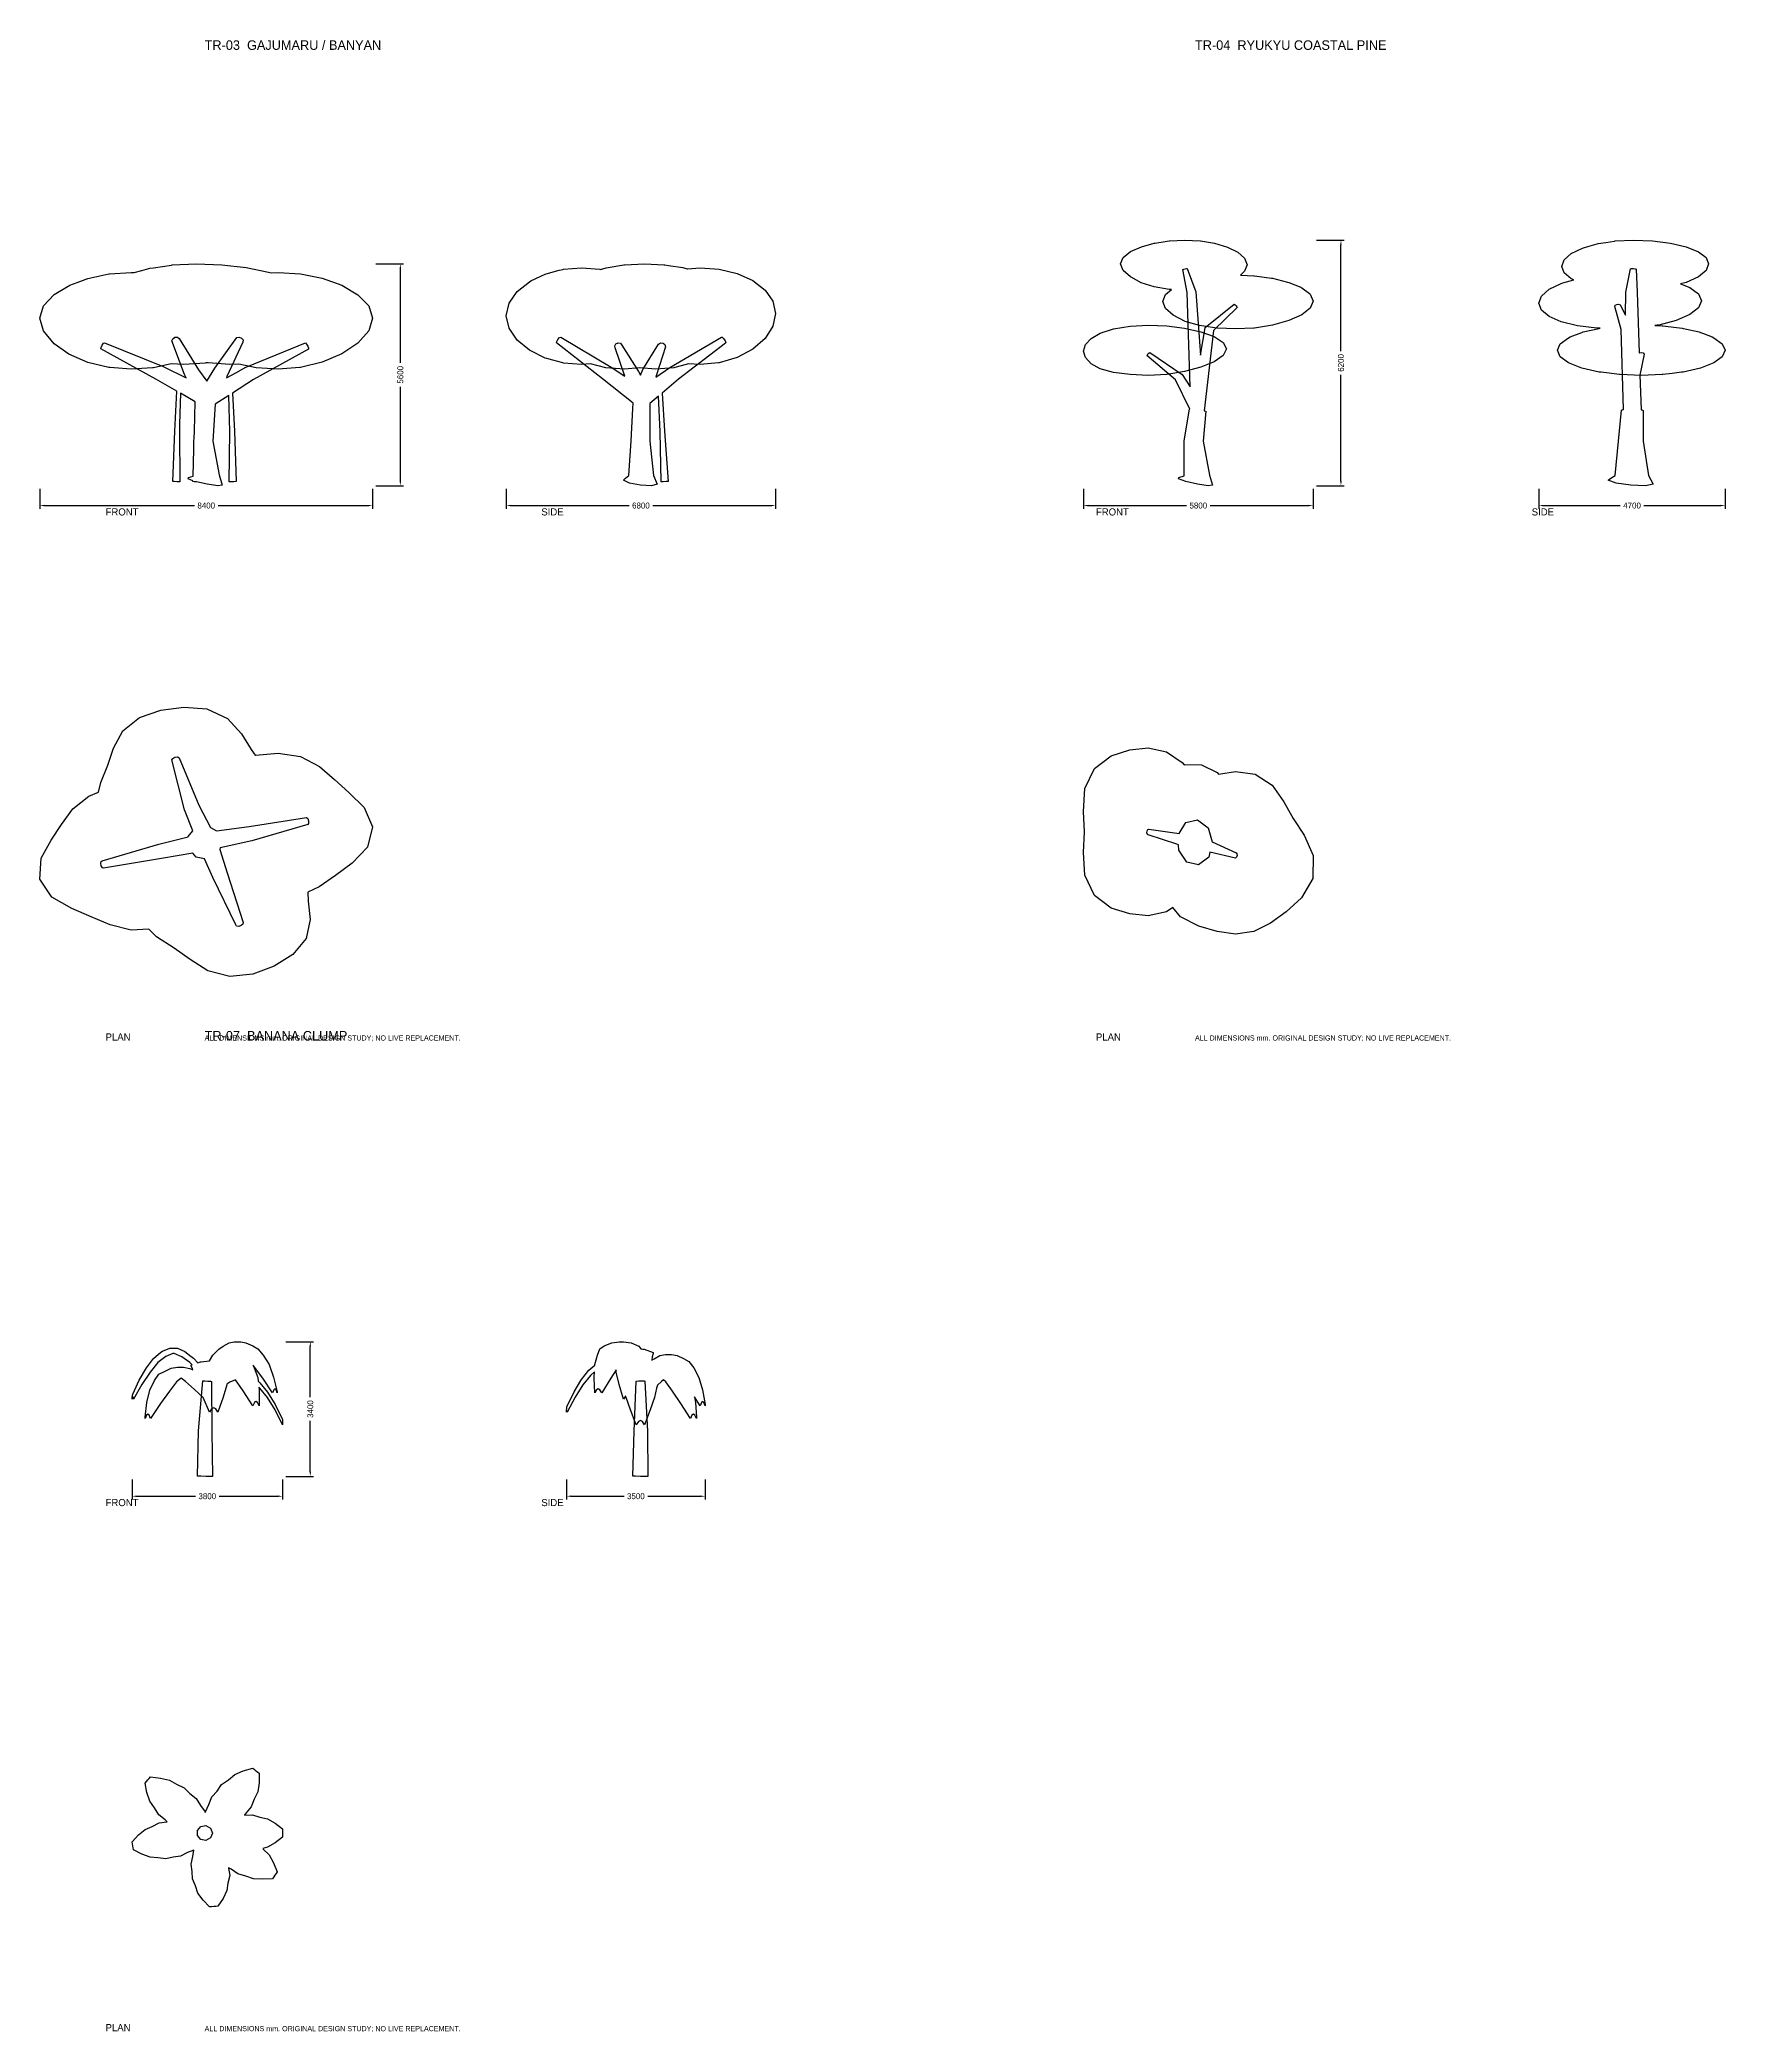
# Model space of a CAD drawing. Header units: millimetres. Extents: x -2783 to 88383, y -39024 to 11253.
# Drawn here: x 45840 to 88383, y -39024 to 11253 of the extents above; entities that cross this region are included whole.
import ezdxf

# ---------------------------------------------------------------- set-up
doc = ezdxf.new("R2010")
doc.units = ezdxf.units.MM
for name, color, linetype in [('BARK', 32, 'Continuous'), ('CROWN', 3, 'Continuous'), ('DIMS', 8, 'Continuous'), ('TEXT', 7, 'Continuous')]:
    doc.layers.add(name, color=color, linetype=linetype)
doc.dimstyles.get("Standard").update_dxf_attribs({"dimtxt": 2.5, "dimasz": 2.5, "dimexe": 1.25, "dimexo": 0.625, "dimtad": 1, "dimcen": 2.5, "dimazin": 3, "dimtfac": 1, "dimtmove": 0, "dimatfit": 3})

msp = doc.modelspace()

# ---------------------------------------------------------------- texts
at = {"layer": 'TEXT'}
for s, height, p in [('TR-03  GAJUMARU / BANYAN', 240, (50000, 11000)), ('TR-04  RYUKYU COASTAL PINE', 240, (75000, 11000)), ('FRONT', 180, (47500, -750)), ('SIDE', 180, (58500, -750)), ('FRONT', 180, (72500, -750)), ('SIDE', 180, (83500, -750)), ('PLAN', 180, (47500, -14000)), ('ALL DIMENSIONS mm. ORIGINAL DESIGN STUDY; NO LIVE REPLACEMENT.', 130, (50000, -14000)), ('TR-07  BANANA CLUMP', 240, (50000, -14000)), ('PLAN', 180, (72500, -14000)), ('ALL DIMENSIONS mm. ORIGINAL DESIGN STUDY; NO LIVE REPLACEMENT.', 130, (75000, -14000)), ('FRONT', 180, (47500, -25750)), ('SIDE', 180, (58500, -25750)), ('PLAN', 180, (47500, -39000)), ('ALL DIMENSIONS mm. ORIGINAL DESIGN STUDY; NO LIVE REPLACEMENT.', 130, (50000, -39000))]:
    msp.add_text(s, height=height, dxfattribs=at).set_placement(p)

# ---------------------------------------------------------------- blocks, each defined once
blk = doc.blocks.new('_CLOSEDFILLED')
at = {"color": 0, "linetype": 'BYBLOCK'}
blk.add_solid([(-1, 0.16), (0, 0), (-1, -0.16)], dxfattribs=at)
blk = doc.blocks.new('*D7')
for p, q in [((45840, -80), (45840, -580)), ((45960, -500), (49740, -500)), ((50340, -500), (54120, -500)), ((54240, -80), (54240, -580))]:
    blk.add_line(p, q)
at = {"layer": 'Defpoints'}
for p in [(45840, 0), (54240, 0), (45840, -500)]:
    blk.add_point(p, dxfattribs=at)
at = {"layer": 'DIMS', "xscale": 120, "yscale": 120, "rotation": 180}
blk.add_blockref('_CLOSEDFILLED', (45840, -500), dxfattribs=at)
at = {"layer": 'DIMS', "xscale": 120, "yscale": 120}
blk.add_blockref('_CLOSEDFILLED', (54240, -500), dxfattribs=at)
at = {"layer": 'DIMS', "insert": (50040, -500), "char_height": 150, "attachment_point": 5}
blk.add_mtext('8400', dxfattribs=at)
blk = doc.blocks.new('*D8')
for p, q in [((54320, 5600), (55020, 5600)), ((54940, 3100), (54940, 5480)), ((54940, 120), (54940, 2500)), ((54320, 0), (55020, 0))]:
    blk.add_line(p, q)
at = {"layer": 'Defpoints'}
for p in [(54240, 5600), (54240, 0), (54940, 0)]:
    blk.add_point(p, dxfattribs=at)
at = {"layer": 'DIMS', "xscale": 120, "yscale": 120}
for p, rotation in [((54940, 5600), 90), ((54940, 0), 270)]:
    blk.add_blockref('_CLOSEDFILLED', p, dxfattribs=dict(at, rotation=rotation))
at = {"layer": 'DIMS', "insert": (54940, 2800), "char_height": 150, "attachment_point": 5, "rotation": 90}
blk.add_mtext('5600', dxfattribs=at)
blk = doc.blocks.new('*D9')
for p, q in [((57613, -80), (57613, -580)), ((57733, -500), (60713, -500)), ((61313, -500), (64293, -500)), ((64413, -80), (64413, -580))]:
    blk.add_line(p, q)
at = {"layer": 'Defpoints'}
for p in [(57613, 0), (64413, 0), (57613, -500)]:
    blk.add_point(p, dxfattribs=at)
at = {"layer": 'DIMS', "xscale": 120, "yscale": 120, "rotation": 180}
blk.add_blockref('_CLOSEDFILLED', (57613, -500), dxfattribs=at)
at = {"layer": 'DIMS', "xscale": 120, "yscale": 120}
blk.add_blockref('_CLOSEDFILLED', (64413, -500), dxfattribs=at)
at = {"layer": 'DIMS', "insert": (61013, -500), "char_height": 150, "attachment_point": 5}
blk.add_mtext('6800', dxfattribs=at)
blk = doc.blocks.new('*D19')
for p, q in [((48167, -25080), (48167, -25580)), ((51967, -25080), (51967, -25580)), ((48287, -25500), (49767, -25500)), ((50367, -25500), (51847, -25500))]:
    blk.add_line(p, q)
at = {"layer": 'Defpoints'}
for p in [(48167, -25000), (51967, -25000), (48167, -25500)]:
    blk.add_point(p, dxfattribs=at)
at = {"layer": 'DIMS', "xscale": 120, "yscale": 120, "rotation": 180}
blk.add_blockref('_CLOSEDFILLED', (48167, -25500), dxfattribs=at)
at = {"layer": 'DIMS', "xscale": 120, "yscale": 120}
blk.add_blockref('_CLOSEDFILLED', (51967, -25500), dxfattribs=at)
at = {"layer": 'DIMS', "insert": (50067, -25500), "char_height": 150, "attachment_point": 5}
blk.add_mtext('3800', dxfattribs=at)
blk = doc.blocks.new('*D20')
for p, q in [((52047, -21600), (52747, -21600)), ((52667, -23000), (52667, -21720)), ((52667, -24880), (52667, -23600)), ((52047, -25000), (52747, -25000))]:
    blk.add_line(p, q)
at = {"layer": 'Defpoints'}
for p in [(51967, -21600), (51967, -25000), (52667, -25000)]:
    blk.add_point(p, dxfattribs=at)
at = {"layer": 'DIMS', "xscale": 120, "yscale": 120}
for p, rotation in [((52667, -21600), 90), ((52667, -25000), 270)]:
    blk.add_blockref('_CLOSEDFILLED', p, dxfattribs=dict(at, rotation=rotation))
at = {"layer": 'DIMS', "insert": (52667, -23300), "char_height": 150, "attachment_point": 5, "rotation": 90}
blk.add_mtext('3400', dxfattribs=at)
blk = doc.blocks.new('*D21')
for p, q in [((59136, -25080), (59136, -25580)), ((62636, -25080), (62636, -25580)), ((59256, -25500), (60586, -25500)), ((61186, -25500), (62516, -25500))]:
    blk.add_line(p, q)
at = {"layer": 'Defpoints'}
for p in [(59136, -25000), (62636, -25000), (59136, -25500)]:
    blk.add_point(p, dxfattribs=at)
at = {"layer": 'DIMS', "xscale": 120, "yscale": 120, "rotation": 180}
blk.add_blockref('_CLOSEDFILLED', (59136, -25500), dxfattribs=at)
at = {"layer": 'DIMS', "xscale": 120, "yscale": 120}
blk.add_blockref('_CLOSEDFILLED', (62636, -25500), dxfattribs=at)
at = {"layer": 'DIMS', "insert": (60886, -25500), "char_height": 150, "attachment_point": 5}
blk.add_mtext('3500', dxfattribs=at)
blk = doc.blocks.new('*D10')
for p, q in [((72184, -80), (72184, -580)), ((72304, -500), (74784, -500)), ((75384, -500), (77864, -500)), ((77984, -80), (77984, -580))]:
    blk.add_line(p, q)
at = {"layer": 'Defpoints'}
for p in [(72184, 0), (77984, 0), (72184, -500)]:
    blk.add_point(p, dxfattribs=at)
at = {"layer": 'DIMS', "xscale": 120, "yscale": 120, "rotation": 180}
blk.add_blockref('_CLOSEDFILLED', (72184, -500), dxfattribs=at)
at = {"layer": 'DIMS', "xscale": 120, "yscale": 120}
blk.add_blockref('_CLOSEDFILLED', (77984, -500), dxfattribs=at)
at = {"layer": 'DIMS', "insert": (75084, -500), "char_height": 150, "attachment_point": 5}
blk.add_mtext('5800', dxfattribs=at)
blk = doc.blocks.new('*D11')
for p, q in [((78064, 6200), (78764, 6200)), ((78684, 3400), (78684, 6080)), ((78684, 120), (78684, 2800)), ((78064, 0), (78764, 0))]:
    blk.add_line(p, q)
at = {"layer": 'Defpoints'}
for p in [(77984, 6200), (77984, 0), (78684, 0)]:
    blk.add_point(p, dxfattribs=at)
at = {"layer": 'DIMS', "xscale": 120, "yscale": 120}
for p, rotation in [((78684, 6200), 90), ((78684, 0), 270)]:
    blk.add_blockref('_CLOSEDFILLED', p, dxfattribs=dict(at, rotation=rotation))
at = {"layer": 'DIMS', "insert": (78684, 3100), "char_height": 150, "attachment_point": 5, "rotation": 90}
blk.add_mtext('6200', dxfattribs=at)
blk = doc.blocks.new('*D12')
for p, q in [((83683, -80), (83683, -580)), ((83803, -500), (85733, -500)), ((86333, -500), (88263, -500)), ((88383, -80), (88383, -580))]:
    blk.add_line(p, q)
at = {"layer": 'Defpoints'}
for p in [(83683, 0), (88383, 0), (83683, -500)]:
    blk.add_point(p, dxfattribs=at)
at = {"layer": 'DIMS', "xscale": 120, "yscale": 120, "rotation": 180}
blk.add_blockref('_CLOSEDFILLED', (83683, -500), dxfattribs=at)
at = {"layer": 'DIMS', "xscale": 120, "yscale": 120}
blk.add_blockref('_CLOSEDFILLED', (88383, -500), dxfattribs=at)
at = {"layer": 'DIMS', "insert": (86033, -500), "char_height": 150, "attachment_point": 5}
blk.add_mtext('4700', dxfattribs=at)

# ---------------------------------------------------------------- dimensions: what is measured, and where the dimension line sits
at = {"layer": 'DIMS'}
for base, p1, p2, picture, middle in [((78684.1, 0), (77984.1, 0), (77984.1, 6200), '*D11', (78684.1, 3100)), ((54939.8, 0), (54239.8, 0), (54239.8, 5600), '*D8', (54939.8, 2800)), ((52667.2, -25000), (51967.2, -25000), (51967.2, -21600), '*D20', (52667.2, -23300))]:
    dim = msp.add_linear_dim(base=base, p1=p1, p2=p2, angle=90, dimstyle='Standard', override={"dimtxt": 150, "dimasz": 120, "dimexe": 80, "dimexo": 80, "dimdec": 0}, dxfattribs=at)
    dim.commit()
    dim.dimension.update_dxf_attribs({"geometry": picture, "text_midpoint": middle})
for base, p1, p2, picture, middle in [((45839.8, -500), (45839.8, 0), (54239.8, 0), '*D7', (50039.8, -500)), ((57612.9, -500), (57612.9, 0), (64412.9, 0), '*D9', (61012.9, -500)), ((72184.1, -500), (72184.1, 0), (77984.1, 0), '*D10', (75084.1, -500)), ((83683, -500), (83683, 0), (88383, 0), '*D12', (86033, -500)), ((48167.2, -25500), (48167.2, -25000), (51967.2, -25000), '*D19', (50067.2, -25500)), ((59136.2, -25500), (59136.2, -25000), (62636.2, -25000), '*D21', (60886.2, -25500))]:
    dim = msp.add_linear_dim(base=base, p1=p1, p2=p2, dimstyle='Standard', override={"dimtxt": 150, "dimasz": 120, "dimexe": 80, "dimexo": 80, "dimdec": 0}, dxfattribs=at)
    dim.commit()
    dim.dimension.update_dxf_attribs({"geometry": picture, "text_midpoint": middle})

# ---------------------------------------------------------------- linework, layer by layer
at = {"layer": 'BARK'}
for points in [[(74590, 206.5), (74727.9, 247.9), (74727.9, 1130), (74727.9, 1131), (74861.1, 1934.1), (74868.2, 1933.6), (74505, 2672.6), (73786, 3284.5), (73798.2, 3305.5), (73821.2, 3334.2), (73844.2, 3357.4), (73856.6, 3364), (74674, 2805.6), (74879.3, 2494.7), (74804.7, 4874.4), (74692.3, 5456.2), (74715.8, 5463.9), (74752.4, 5473.7), (74784.9, 5481), (74798.2, 5482.4), (75022.7, 4892.1), (75136.9, 3294.1), (75257.4, 3986.1), (75259.9, 3992.8), (75991.8, 4581.1), (76012.8, 4567.4), (76039.5, 4541.7), (76059.4, 4515.9), (76063.2, 4502.2), (75465.2, 3921), (75234.8, 1891.1), (75275.1, 1882.3), (75205, 1123.8), (75363.6, 270.9), (75440.6, 11.2), (75330, 0), (75065, 37), (74769.6, 104.8), (74582, 171.7), (74590, 206.5)], [(85799.1, 1926.9), (85817.4, 1927.8), (85758, 3940.4), (85598.7, 4527.8), (85607.2, 4555.2), (85644.6, 4576.2), (85693.5, 4581.1), (85730.9, 4567.4), (85865.1, 4306.5), (85876.4, 4885.2), (85994.6, 5473.7), (86019.5, 5481), (86066.2, 5482.4), (86112.9, 5477.2), (86137.8, 5467.9), (86163.3, 4884), (86213.8, 3352.9), (86218.5, 3357.4), (86264.8, 3364), (86311.1, 3351.1), (86335.7, 3324.7), (86232.2, 2792.8), (86260.8, 1926.2), (86261.3, 1917), (86261.1, 1916.7), (86261.2, 1915.8), (86280.3, 1913.8), (86313.3, 1895.8), (86312.9, 1125.3), (86443.7, 261.1), (86569.4, 37), (86371.7, 0), (86000, 11.2), (85628.3, 65.3), (85430.6, 137.1), (85499.3, 192.8), (85609.3, 261.1), (85687.1, 1128), (85766.1, 1910.7), (85799.1, 1926.9)], [(48764.1, 2693.1), (47377.5, 3451.3), (47387.1, 3492.4), (47414.3, 3549.4), (47446.2, 3595.7), (47468, 3609.6), (48951.3, 3006.4), (49530, 2726.3), (49489, 2805.4), (49171.8, 3659), (49193.1, 3711.6), (49248.5, 3746.3), (49312, 3746.7), (49353.9, 3712.7), (49848.2, 2927.3), (50052.5, 2637.8), (50253.3, 2967.7), (50815.6, 3737.8), (50872.5, 3750.9), (50934, 3727.6), (50971.4, 3678.9), (50967.1, 3627.5), (50562, 2754.3), (50548.2, 2722.2), (50790.1, 2852.6), (51043.1, 2989.4), (51064.1, 3000.4), (52546.3, 3607.5), (52574.6, 3575.3), (52605.9, 3520.2), (52625.6, 3468.1), (52624.5, 3443.3), (51235.3, 2678.9), (50699.3, 2333.8), (50750.3, 1376.5), (50797.8, 104.8), (50797.8, 104), (50735.3, 102.5), (50657.3, 101.6), (50622.6, 101.9), (50633.5, 1373.1), (50607.6, 2274.8), (50266.9, 2055.4), (50204.9, 1127.2), (50363.5, 271.6), (50440.4, 11.2), (50329.9, 0), (50065, 37.1), (49793.2, 99.6), (49739.2, 100.4), (49704.5, 103.6), (49705.2, 128.1), (49582.2, 172.2), (49590.1, 207.1), (49708.5, 242.6), (49728, 924.2), (49728, 1132.6), (49728, 1133.4), (49735.8, 1198), (49740.9, 1375.2), (49759.3, 2121.7), (49390.7, 2333.3), (49367.5, 1557.2), (49362, 1373.6), (49369.9, 102.5), (49369.9, 101.6), (49307.3, 101.9), (49229.3, 103.2), (49194.6, 104.5), (49245.1, 1376.3), (49300, 2385.4), (48764.1, 2693.1)], [(60765.3, 1130.8), (60810.3, 1949.5), (60813.9, 2081.4), (60040.1, 2701), (58881.1, 3602.9), (58888.1, 3641.2), (58918.9, 3694.5), (58959.1, 3737.8), (58989.9, 3750.9), (60259.5, 2996), (60603.6, 2768.1), (60361.9, 3477.5), (60350.9, 3532.4), (60382.5, 3584.6), (60441.8, 3609.6), (60501.1, 3595.7), (60532.7, 3549.4), (60953.7, 2887.4), (61003, 2786.9), (61060.4, 2937.2), (61460.4, 3575.3), (61508.8, 3607.5), (61572, 3601.8), (61620.4, 3560.9), (61631.4, 3503.8), (61403.8, 2797.7), (61390.5, 2737.1), (61742, 2982.9), (63043.9, 3746.3), (63063.3, 3746.7), (63099.7, 3712.7), (63136.2, 3660.3), (63155.5, 3613.9), (63148.8, 3595.2), (61961.8, 2688.1), (61546.2, 2336.5), (61611.6, 1377.4), (61697.9, 106.9), (61649.6, 104.6), (61572.1, 101.2), (61523.8, 99.3), (61495.6, 1371.8), (61456.6, 2260.7), (61235, 2073.3), (61234.7, 1128.5), (61332.8, 261.8), (61427.1, 37.1), (61278.7, 0), (61000, 11.2), (60721.3, 65.5), (60572.9, 137.4), (60624.5, 193.3), (60707, 261.8), (60765.3, 1130.8)], [(49582.2, -8851.7), (49701.6, -8706.9), (49489, -8181.6), (49171.8, -6919.6), (49194.4, -6880.9), (49250.5, -6851.2), (49313.7, -6844.5), (49354.6, -6863.8), (49852.4, -8064.7), (50151, -8621.1), (50301.5, -8705.4), (51127.6, -8596.2), (52571.4, -8368.6), (52603.1, -8400.2), (52624.5, -8459.6), (52625.6, -8519), (52605.9, -8550.6), (51188.2, -8961.7), (50392.4, -9140), (50380.3, -9175.5), (50567.7, -9767), (50971.4, -11023.3), (50967.1, -11061), (50923.2, -11098.8), (50860.2, -11118.9), (50807.6, -11111.9), (50789.9, -11081.1), (50204.5, -9883.7), (49996.8, -9411.3), (49996.8, -9411.3), (49789.9, -9375.5), (49700.3, -9273.7), (48910.4, -9410.4), (47449.9, -9649.1), (47418.4, -9638.1), (47389.8, -9589.7), (47377.5, -9526.6), (47387.1, -9478.3), (47414.3, -9467.3), (48842.7, -9046.3), (49582.3, -8857.3), (49582.2, -8851.7)], [(73821.2, -8806.2), (73798.2, -8797.6), (73786, -8759.9), (73790.3, -8710.6), (73809.2, -8672.8), (73833.7, -8664.3), (74598.2, -8776.2), (74769.6, -8499.3), (75065, -8430.6), (75330, -8628.3), (75435.1, -8981.6), (76039.5, -9260.6), (76059.4, -9285.1), (76063.2, -9331), (76049.1, -9376.9), (76023.7, -9401.3), (75378, -9243.3), (75345, -9371.7), (75088, -9569.4), (74789.8, -9500.7), (74590, -9197.8), (74587.2, -9060.7), (74538.6, -9046.2), (73821.2, -8806.2)], [(49845.8, -23847.9), (49955.5, -22589.2), (50005.2, -22591.1), (50081.5, -22594.8), (50148.5, -22598.6), (50175, -22600.7), (50185.3, -23858.7), (50195.7, -24999.1), (50149.9, -25000), (50034, -24999.5), (49902.1, -24997.7), (49816.1, -24995.6), (49816.1, -24994.2), (49845.8, -23847.9)], [(60891, -22597.1), (60904.1, -22593.1), (60962.1, -22590), (61037.9, -22589.2), (61095.9, -22591.1), (61109, -22594.8), (61178.6, -23854.1), (61188.3, -24999.5), (61122.9, -25000), (61000, -24999.1), (60877.1, -24997.2), (60811.7, -24995.2), (60841.6, -23854.1), (60891, -22597.1)], [(49816.1, -33934.6), (49902.1, -33834.4), (50034, -33811.7), (50149.9, -33877.1), (50195.7, -34000), (50149.9, -34122.9), (50034, -34188.3), (49902.2, -34165.6), (49816.1, -34065.4), (49816.1, -33934.6)]]:
    msp.add_lwpolyline(points, close=True, dxfattribs=at)
at = {"layer": 'CROWN'}
for points in [[(73649.9, 6030.6), (73970.1, 6118.6), (73970.4, 6118.7), (73987, 6123.2), (74246.2, 6163.3), (74345.2, 6179.4), (74357.6, 6180.6), (74743.8, 6200), (75128.9, 6179.2), (75141, 6177.4), (75493.7, 6118.1), (75818.7, 6020.4), (76080.8, 5892.1), (76253.6, 5741.4), (76314.2, 5578.1), (76253.6, 5413.1), (76146.1, 5316.6), (76488.4, 5301.2), (76503.8, 5300.1), (76933.3, 5239.7), (76958.6, 5235.6), (77337.9, 5140.4), (77364.8, 5132.2), (77670.6, 5008.1), (77692.6, 4995.8), (77892.8, 4850.1), (77908.4, 4834.8), (77984.1, 4659.4), (77908.4, 4481.3), (77692.6, 4312.9), (77364.8, 4166.4), (76958.6, 4052.8), (76503.8, 3980.9), (76485.6, 3979), (76025, 3956.3), (75565.9, 3977.1), (75548.8, 3978.2), (75113.7, 4042.7), (74755.7, 4146.1), (74450.7, 4303.7), (74258.4, 4469.9), (74191.8, 4647.2), (74258.4, 4823.4), (74407.7, 4950), (74360.2, 4952.6), (74345.2, 4954.4), (73970.4, 5020.4), (73644.2, 5124.8), (73390.4, 5259.7), (73372.4, 5273.4), (73186.7, 5432.3), (73121.1, 5598.6), (73186.7, 5760.5), (73372.4, 5907.5), (73649.9, 6030.6)], [(84470.7, 3755.3), (84767, 3868.1), (84802.1, 3880.4), (85205.7, 3968.9), (85228.9, 3973.9), (85139.7, 3977.4), (84654.2, 4039.9), (84246.2, 4140.5), (83938.8, 4274), (83747.8, 4432.9), (83683, 4607.5), (83747.8, 4786.4), (83938.8, 4956.9), (84246.2, 5106.2), (84287.1, 5118), (84561.9, 5196.3), (84496.3, 5225.1), (84319, 5372.2), (84258.4, 5534.2), (84319, 5700.4), (84496.3, 5859.2), (84778.4, 5998.4), (84808.1, 6008.2), (84917.1, 6039.1), (85149.2, 6107.1), (85174.5, 6112), (85367.2, 6141.5), (85588.1, 6176.3), (85603.4, 6177.6), (86066.2, 6200), (86547.5, 6180.5), (87002.6, 6123), (87399.5, 6030.1), (87706.5, 5906.7), (87899.5, 5759.6), (87965.2, 5597.6), (87899.5, 5431.4), (87706.5, 5272.6), (87399.5, 5133.4), (87259, 5094.9), (87493, 5004.3), (87712, 4845.4), (87787, 4670.8), (87712, 4491.9), (87493, 4321.4), (87148.1, 4172.1), (86706.2, 4055.7), (86666, 4049.8), (86664.4, 4049.5), (86606.2, 4041), (86795.6, 4033.9), (86813, 4032.2), (86876, 4024.4), (87295.2, 3975), (87323.9, 3968.9), (87333.7, 3966.6), (87727.5, 3880.4), (87762.6, 3868.1), (87836.7, 3839.2), (88058.9, 3755.3), (88099.2, 3736.8), (88310.8, 3583.9), (88383, 3419.7), (88310.8, 3255.6), (88099.2, 3102.7), (87762.6, 2971.4), (87323.9, 2870.6), (87280.4, 2864.4), (87045.7, 2836.1), (86813, 2807.3), (86793, 2805.6), (86264.8, 2785.6), (85736.5, 2805.6), (85716.5, 2807.3), (85249.2, 2864.4), (85205.7, 2870.6), (84767, 2971.4), (84430.4, 3102.7), (84218.7, 3255.6), (84146.6, 3419.7), (84218.7, 3583.9), (84430.4, 3736.8), (84470.7, 3755.3)], [(46199.9, 4823.9), (46556.9, 5037), (46575.7, 5049.1), (46596, 5060.3), (46784.7, 5130.2), (47047.6, 5232.2), (47581.8, 5346.2), (47599.9, 5347.7), (48145.7, 5384.8), (48221, 5379.1), (48410.4, 5431.5), (48590.5, 5484.6), (48618.8, 5489.2), (48710.3, 5502.6), (49161.7, 5570.5), (49181.9, 5571.7), (49795.1, 5600), (50434.6, 5576.2), (51049.5, 5505.7), (51610.6, 5391.9), (51677.1, 5370.2), (51858.4, 5384.8), (52423.3, 5347.5), (52966, 5237.1), (53460.6, 5058.9), (53868.9, 4821.7), (54142.8, 4538.6), (54239.8, 4226.5), (54142.8, 3905.7), (53868.9, 3599.1), (53460.6, 3329.8), (52966, 3119.5), (52423.3, 2985.6), (52402.6, 2983.4), (51858.4, 2939.6), (51298.9, 2977), (50863.4, 3072.2), (50635.3, 3057), (50090.6, 3101.3), (50070.5, 3103.1), (50059.6, 3105.8), (50034.5, 3099.9), (50013.1, 3096.4), (49471.4, 3057), (49159.2, 3078.8), (48706.2, 2978.3), (48686, 2976.8), (48145.7, 2939.6), (47603.1, 2981), (47581.8, 2984.3), (47047.6, 3114.6), (46575.7, 3320.1), (46201.8, 3584.5), (45934, 3908.4), (45839.8, 4229.4), (45934, 4541.3), (46199.9, 4823.9)], [(57886.4, 4898.8), (58198.7, 5149.4), (58235.6, 5171.3), (58488.1, 5290.3), (58592.3, 5341), (58619.1, 5352), (58953.4, 5438), (59040.1, 5461.2), (59055.4, 5464.2), (59516.1, 5502.2), (59976.2, 5463.2), (59990.9, 5459.8), (59993.3, 5459.2), (60135.5, 5501.1), (60585.7, 5572.8), (60601.9, 5574.9), (61099.3, 5600), (61597.2, 5575.7), (61613.6, 5573.9), (61711.6, 5558.3), (62067.2, 5504.1), (62094.8, 5497.3), (62176.6, 5473.2), (62184.9, 5470.9), (62511.8, 5502.2), (62989, 5464.9), (63441.4, 5354.6), (63838.6, 5176.5), (64148.7, 4939.5), (64345.5, 4656.5), (64412.9, 4344.4), (64345.5, 4023.6), (64148.7, 3716.9), (63838.6, 3447.5), (63441.4, 3237), (62989, 3103), (62972.1, 3100.9), (62511.8, 3057), (62216.9, 3080.2), (62025.8, 3028), (61865, 2982.6), (61847.6, 2979.2), (61389.1, 2939.6), (60973.2, 2973.9), (60598.1, 2939.6), (60124, 2977.9), (59744.5, 3076), (59516.1, 3057), (59057.8, 3096), (59040.1, 3099.4), (58793.4, 3167.7), (58634.1, 3210.9), (58592.3, 3223.4), (58198.7, 3420.4), (57886.4, 3676.3), (57683.5, 3973.1), (57612.9, 4290.2), (57683.5, 4605.9), (57886.4, 4898.8)], [(72184.1, 3395.1), (72233.2, 3560.8), (72381.4, 3718.3), (72609.9, 3850.7), (72943, 3960.2), (73359.4, 4029.9), (73821.3, 4053.8), (74287.8, 4034.6), (74736.6, 3977.6), (75146.5, 3885.5), (75485.7, 3762.9), (75713.6, 3616.4), (75794.3, 3454.6), (75713.6, 3288.2), (75485.7, 3128.8), (75146.5, 2988.8), (74736.6, 2879.3), (74287.8, 2809.6), (73821.3, 2785.6), (73359.4, 2804.9), (72943, 2861.9), (72609.9, 2953.9), (72379, 3076.5), (72233.2, 3232.6), (72184.1, 3395.1)], [(45876.5, -9401.9), (46125.3, -8944.1), (46390.8, -8545.2), (46672.9, -8156.5), (47073, -7830.8), (47323.6, -7735), (47383.7, -7488.2), (47559.7, -7055), (47699.1, -6622.9), (47931.3, -6185.8), (48352.1, -5848.8), (48893.1, -5663.1), (49471.4, -5587.1), (50059.2, -5633.1), (50576.2, -5870), (50927.1, -6257.2), (51173.7, -6657.1), (51278.8, -6797.9), (51283.5, -6796.7), (51858.4, -6752.2), (52421.1, -6835.2), (52902.5, -7081.7), (53276.8, -7411.5), (53640.8, -7740.7), (54023.9, -8120.2), (54239.8, -8610.9), (54110.5, -9121.2), (53726.7, -9523.1), (53302.6, -9832.2), (52888.7, -10120), (52602, -10254.3), (52616.8, -10483.9), (52662.6, -10943.3), (52559.9, -11423.6), (52227.3, -11830.2), (51754, -12122.4), (51218.1, -12323), (50635.3, -12387.1), (50078, -12242.8), (49630.5, -11955.7), (49233.9, -11669), (48787.6, -11386), (48590.5, -11189.8), (48145.7, -11213.9), (47614.1, -11079.4), (47138.8, -10876.6), (46643.6, -10672.1), (46142.7, -10379.8), (45839.8, -9924.4), (45876.5, -9401.9)], [(72220.8, -7644), (72463.3, -7131.5), (72881.9, -6813.7), (73351.4, -6664.3), (73821.3, -6617), (74279.9, -6714.1), (74675.5, -6987.9), (74722.8, -7039.7), (74743.8, -7034.8), (75164.7, -7040.2), (75558.5, -7232.6), (75589.2, -7277.4), (76025, -7213), (76518.6, -7281.8), (76945.4, -7557.8), (77242.8, -7976.5), (77480.3, -8396.4), (77755.9, -8815.1), (77984.1, -9331), (77971.4, -9911), (77691.1, -10400.9), (77302.1, -10751.4), (76909.4, -11034.7), (76487.3, -11250), (76025, -11317), (75563.6, -11245.9), (75100.5, -11112), (74633.7, -10878.4), (74444.3, -10645), (74441.9, -10644.3), (74279.9, -10756.4), (73821.3, -10853.4), (73351.4, -10806.1), (72881.9, -10656.8), (72463.3, -10338.9), (72220.8, -9826.4), (72184.1, -9253.3), (72207, -8735.2), (72184.1, -8217.2), (72220.8, -7644)], [(48530.1, -23456), (48494.5, -23535), (48494.5, -23506.4), (48544, -23132.1), (48617.4, -22819.8), (48736.1, -22580.5), (48844.9, -22421.6), (49004.5, -22342.7), (49157.7, -22266.8), (49313.7, -22240.5), (49463.4, -22246.1), (49623, -22272.4), (49701.1, -22311), (49690.9, -22290), (49690.1, -22280), (49657.6, -22219.8), (49657.6, -22191.2), (49682.7, -22182.7), (49622.7, -22125.8), (49427.1, -21980.2), (49229, -21899.5), (49193.2, -21898.4), (49018.4, -21969.8), (48820.2, -22128.7), (48624.6, -22368), (48417.3, -22680.3), (48203.9, -23054.6), (48196.1, -22987.6), (48167.2, -23054.6), (48167.2, -23026), (48176.4, -22947), (48185.5, -22920.7), (48230.6, -22830.9), (48351.1, -22572.8), (48528.9, -22260.5), (48712.5, -22021.2), (48894.9, -21862.3), (48936, -21836), (49123.7, -21760.1), (49311.3, -21765.7), (49498.9, -21846.4), (49534.8, -21872.7), (49626.3, -21945.2), (49686.5, -21991.9), (49718.5, -22018.2), (49824.2, -22135.3), (49893, -22112.2), (49915, -22106.7), (50125.7, -22082.6), (50207.5, -21937), (50354.1, -21791.5), (50464.8, -21712.5), (50619.7, -21631.9), (50746.6, -21605.5), (50917.8, -21600), (51041.7, -21626.3), (51215.8, -21702.1), (51342.6, -21781.1), (51481.4, -21940), (51628, -22179.3), (51738.7, -22491.6), (51830.3, -22865.8), (51830.3, -22894.4), (51802, -22815.5), (51773.7, -22789.2), (51745.4, -22815.5), (51717.1, -22894.4), (51466.4, -22520.2), (51234.7, -22207.8), (51219.2, -22188.9), (51253.1, -22260.3), (51340.2, -22499.5), (51350.9, -22598.2), (51395.6, -22635.4), (51586.1, -22874.7), (51776.6, -23187), (51967.2, -23561.3), (51967.2, -23587.6), (51967.2, -23589.9), (51967.2, -23616.2), (51967.2, -23666.5), (51967.2, -23695.1), (51776.6, -23320.8), (51586.1, -23008.5), (51395.6, -22769.3), (51366.9, -22745.3), (51374.1, -22811.8), (51380, -23186.1), (51380, -23214.7), (51338.2, -23135.8), (51296.3, -23109.5), (51254.5, -23135.8), (51212.6, -23214.7), (50971.6, -22840.4), (50779.6, -22558.8), (50633.4, -22620.7), (50561.5, -22675.6), (50560, -22688.2), (50464.3, -23000.6), (50333.4, -23374.8), (50280.9, -23295.9), (50228.4, -23269.6), (50175.8, -23295.9), (50123.3, -23374.8), (49963.1, -23009.8), (49740.9, -22803), (49515.1, -22606.1), (49403.9, -22516.5), (49293, -22609.1), (49112.4, -22848.4), (48886.6, -23160.7), (48636.9, -23535), (48601.3, -23456), (48565.7, -23429.7), (48530.1, -23456)], [(59330.7, -22866.7), (59499.6, -22582.4), (59500.5, -22580.7), (59516.1, -22554.4), (59701.6, -22315.2), (59846, -22191.4), (59846.6, -22179.3), (59915.2, -21940), (59971.8, -21781.1), (60087, -21705.2), (60277.5, -21626.3), (60467.9, -21600), (60574.3, -21605.5), (60769.2, -21631.9), (60964, -21710.8), (61013.2, -21780.9), (61060.1, -21786.4), (61097.7, -21792), (61325.1, -21870.9), (61325.1, -21899.5), (61299.4, -21980.2), (61292.3, -22068.3), (61348.4, -22031), (61488.9, -21952.1), (61629.4, -21925.8), (61786.7, -21920.3), (61924.1, -21946.6), (62084.6, -22022.4), (62225.1, -22101.3), (62346.5, -22260.3), (62476.6, -22499.5), (62566.9, -22811.8), (62636.2, -23186.1), (62636.2, -23214.7), (62604.8, -23135.8), (62573.5, -23109.5), (62542.1, -23135.8), (62510.8, -23214.7), (62364.4, -22991.5), (62388.1, -23132.1), (62415.3, -23506.4), (62415.3, -23535), (62377.3, -23456), (62339.3, -23429.7), (62301.3, -23456), (62263.3, -23535), (62022.6, -23160.7), (61807.5, -22848.4), (61640.5, -22609.1), (61585.2, -22559.6), (61531.9, -22606.1), (61428.1, -22701.1), (61402.8, -22769.3), (61358, -23008.5), (61247.8, -23320.8), (61103.1, -23695.1), (61051.5, -23616.2), (61000, -23589.9), (60948.5, -23616.2), (60896.9, -23695.1), (60752.2, -23320.8), (60642, -23008.5), (60634.9, -22970.5), (60625, -22975.6), (60574.2, -23054.6), (60464.1, -22680.3), (60388, -22368), (60385.2, -22310.4), (60251.3, -22520.2), (60022.7, -22894.4), (59979.3, -22815.5), (59935.8, -22789.2), (59892.3, -22815.5), (59848.8, -22894.4), (59833.1, -22520.2), (59833.1, -22491.6), (59838.6, -22364.2), (59736.8, -22449), (59547.4, -22688.2), (59352.3, -23000.6), (59154.2, -23374.8), (59152.2, -23340.1), (59136.2, -23374.8), (59136.2, -23346.2), (59140.7, -23267.3), (59145.2, -23241), (59330.7, -22866.7)], [(48176.4, -34273.6), (48167.2, -34222.8), (48329, -34047.8), (48497, -33906.9), (48676.6, -33830.4), (48853.7, -33739.8), (49043.2, -33717.7), (49054, -33715.2), (49001.7, -33663.2), (48844.9, -33537), (48736.1, -33359.5), (48617.4, -33192.5), (48544, -32977.4), (48494.5, -32736.7), (48530.1, -32698.7), (48565.7, -32660.7), (48601.3, -32622.7), (48636.9, -32584.7), (48886.6, -32611.9), (49112.4, -32664.6), (49293, -32765.5), (49483.4, -32855.9), (49625.8, -32997.5), (49782.6, -33123.7), (49891.4, -33301.2), (50010.1, -33468.1), (50015.5, -33484), (50018, -33467.5), (50105, -33282.9), (50180.5, -33089.6), (50312.5, -32938.6), (50427.4, -32774.9), (50598.8, -32653.5), (50758.7, -32523.4), (50971.6, -32433.1), (51212.6, -32363.8), (51254.5, -32395.2), (51296.3, -32426.5), (51338.2, -32457.9), (51380, -32489.2), (51374.1, -32734.7), (51340.2, -32959.1), (51253.1, -33143.6), (51177.6, -33336.9), (51045.6, -33487.9), (51003.4, -33548), (51014.5, -33548.6), (51205, -33538.2), (51395.6, -33597.2), (51586.1, -33642), (51776.6, -33752.2), (51967.2, -33896.9), (51967.2, -33948.5), (51967.2, -34000), (51967.2, -34051.5), (51967.2, -34103.1), (51776.6, -34247.8), (51586.1, -34358), (51464.9, -34386.5), (51481.4, -34405.1), (51628, -34549.3), (51738.7, -34748.7), (51830.3, -34977.3), (51802, -35020.7), (51773.7, -35064.2), (51745.4, -35107.7), (51717.1, -35151.2), (51466.4, -35166.9), (51234.7, -35153.4), (51038.9, -35084.8), (50835.3, -35028.2), (50669.8, -34913), (50604.9, -34877.1), (50605.2, -34887.9), (50632.5, -35072.5), (50589, -35263.2), (50560, -35452.6), (50464.3, -35647.7), (50333.4, -35845.8), (50280.9, -35850.3), (50228.4, -35854.8), (50175.8, -35859.3), (50123.3, -35863.8), (49959.1, -35691), (49830.1, -35515.1), (49767.8, -35333.6), (49690.9, -35153.3), (49684.9, -34966.9), (49657.6, -34782.3), (49701.2, -34591.7), (49726.3, -34427.7), (49570.7, -34493.9), (49393.6, -34584.5), (49204.1, -34606.6), (49018.4, -34649.4), (48820.2, -34623.6), (48624.6, -34612), (48417.3, -34535.9), (48203.9, -34425.8), (48194.7, -34375), (48185.5, -34324.3), (48176.4, -34273.6)]]:
    msp.add_lwpolyline(points, close=True, dxfattribs=at)

msp.set_redraw_order([(e.dxf.handle, doc.entitydb.next_handle()) for e in msp.query("TEXT MTEXT ATTDEF DIMENSION ARC_DIMENSION")])  # texts and dimensions are drawn at this point

doc.saveas('drawing.dxf')
